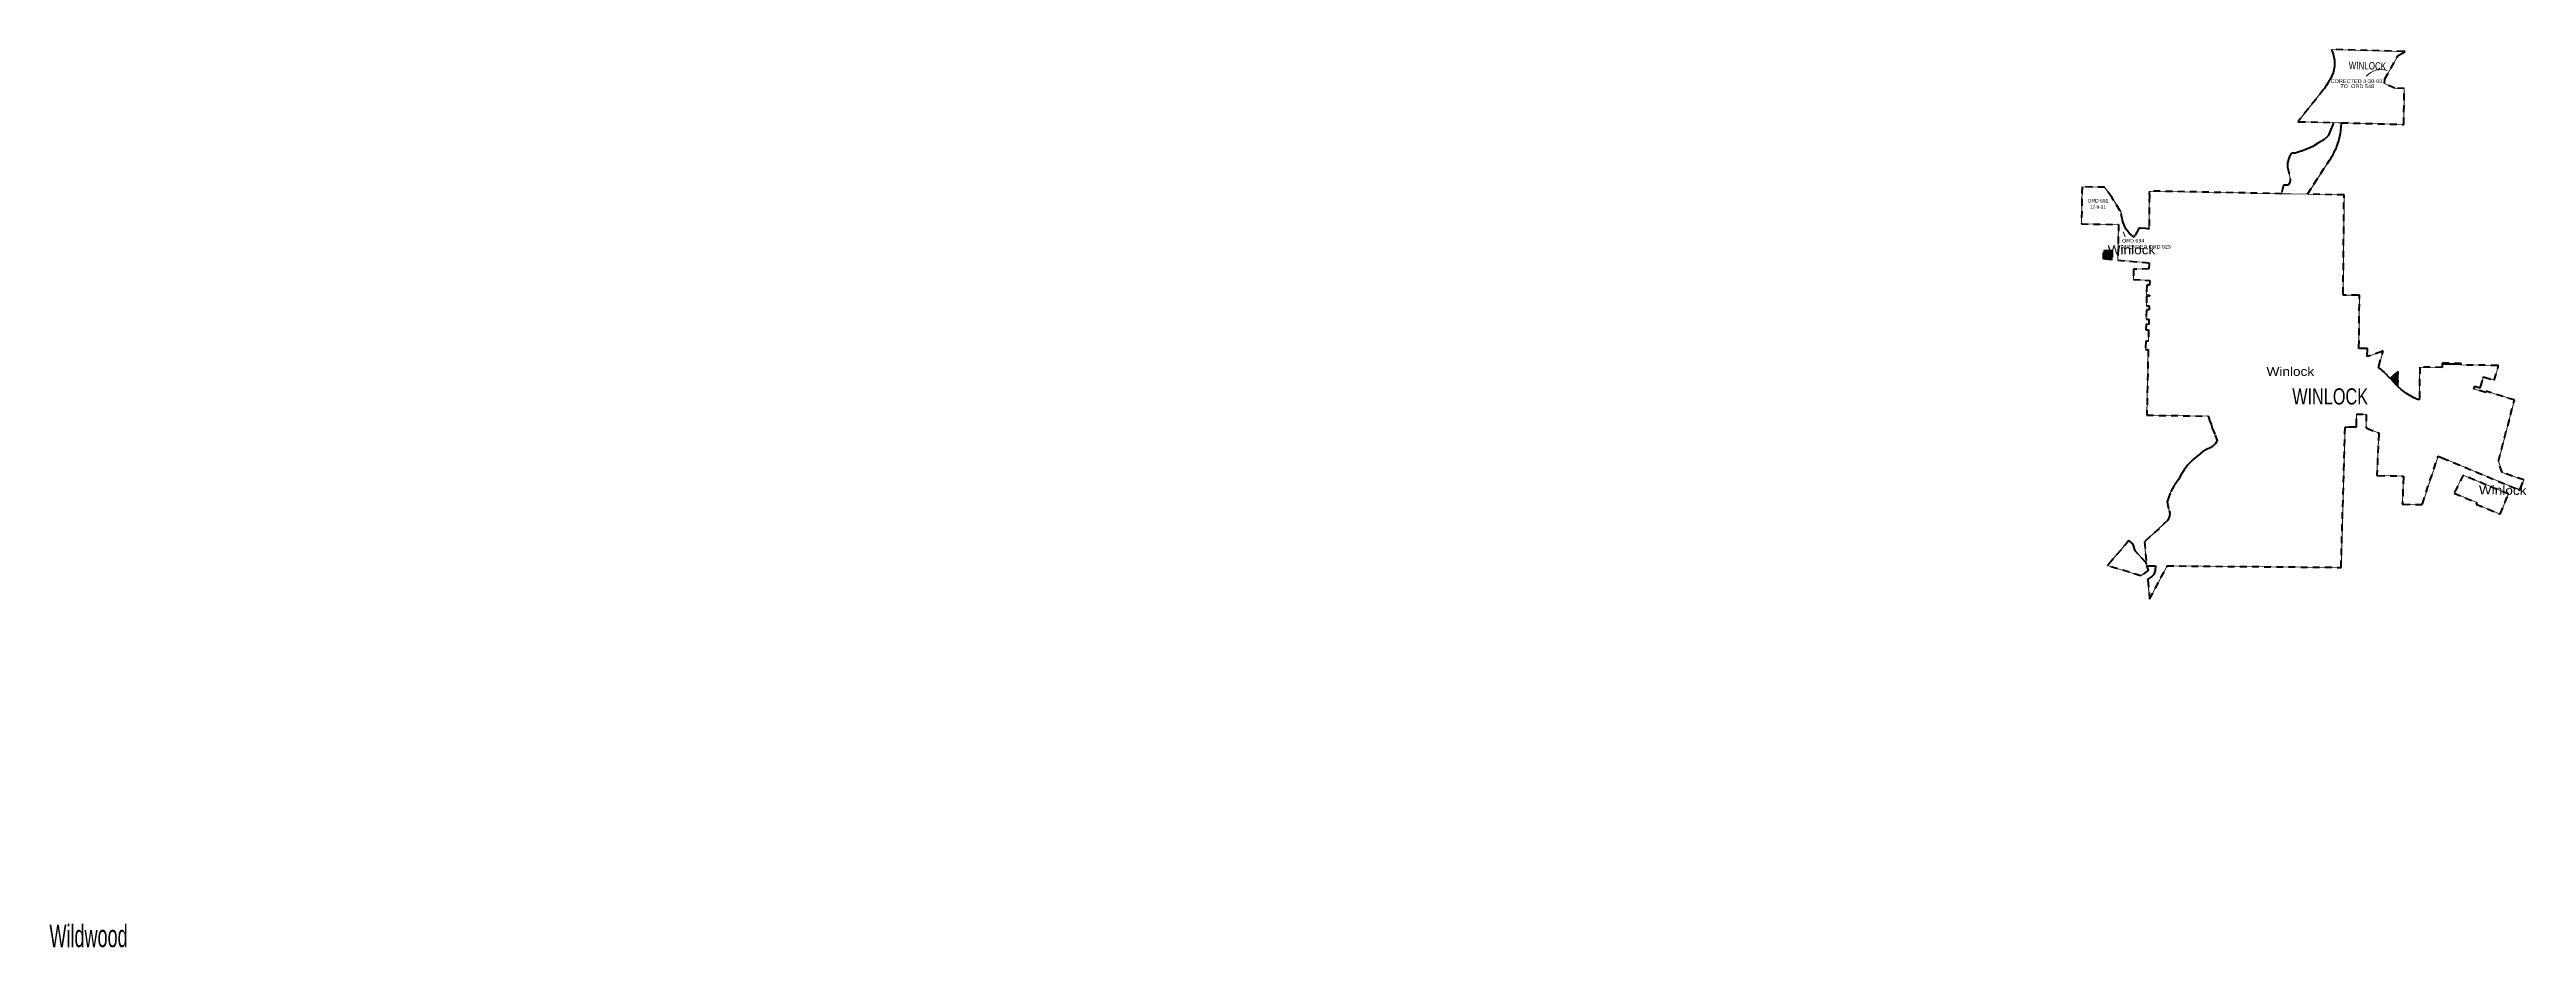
# Model space of a CAD drawing. Header units: feet. Extents: x -903180 to 1023491, y -707744 to 564635.
# Drawn here: x -528757 to -484679, y -374527 to -358535 of the extents above; entities that cross this region are included whole.
import ezdxf

# ---------------------------------------------------------------- set-up
doc = ezdxf.new("R2010")
doc.units = ezdxf.units.FT
doc.header["$LTSCALE"] = 80
doc.linetypes.add('SHORT_DASHED', pattern=[2.7, 1.5, -1.2])
for name, color, linetype, lineweight in [('1', 7, 'Continuous', 13), ('13', 7, 'SHORT_DASHED', 40), ('58', 7, 'Continuous', 13)]:
    doc.layers.add(name, color=color, linetype=linetype, lineweight=lineweight)
for name, color, linetype in [('14', 7, 'Continuous'), ('16', 7, 'Continuous'), ('36', 7, 'Continuous')]:
    doc.layers.add(name, color=color, linetype=linetype)

msp = doc.modelspace()

# ---------------------------------------------------------------- texts
at = {"layer": '1'}
for s, height, width, p in [('CORECTED 3-30-93', 64, 1.15, (-488164.9, -359130.79)), ('TO  ORD 548', 64, 1.15, (-487990.17, -359222.19)), ('12-9-91', 59.9, 1.05, (-492451.08, -361370.68)), ('AMENDED ORD 623', 64, 1.1, (-491897.81, -362079.87)), ('ORD 634', 64, 1.1, (-491873.86, -361972.05))]:
    msp.add_text(s, height=height, dxfattribs=dict(at, width=width)).set_placement(p)
msp.add_text('ORD 691', height=64, dxfattribs=at).set_placement((-492489.4, -361260.47))
at = {"layer": '14', "width": 0.8}
msp.add_text('WINLOCK', height=133.4, rotation=358.517, dxfattribs=at).set_placement((-487843.99, -358881.53))
at = {"layer": '14', "width": 0.75}
msp.add_text('WINLOCK', height=288, dxfattribs=at).set_placement((-488846.6, -364857))
at = {"layer": '16', "width": 0.6}
msp.add_text('Wildwood', height=400, dxfattribs=at).set_placement((-528758.47, -374521.12))
at = {"layer": '36', "width": 1.15}
for p in [(-492131.43, -362181.54), (-489304.83, -364347.37)]:
    msp.add_text('Winlock', height=157.5, dxfattribs=at).set_placement(p)
msp.add_text('Winlock', height=157.5, rotation=359, dxfattribs=at).set_placement((-485527.15, -366454.75))

# ---------------------------------------------------------------- hatches: boundary and pattern name
at = {"layer": '58'}
for points in [[(-492052.85, -362113.45), (-492054.29, -362282.04), (-492204.18, -362269.27), (-492202.85, -362112.52)], [(-486995.92, -364512.8), (-487099.03, -364398.79), (-487110.74, -364385.94), (-486960.94, -364271.43), (-486966.08, -364538.35)], [(-486176.83, -364146.49), (-486177.38, -364119.41), (-485839.35, -364126.25), (-485838.82, -364152.16)]]:
    msp.add_hatch(color=256, dxfattribs=at).paths.add_polyline_path(points)

# ---------------------------------------------------------------- linework, layer by layer
at = {"layer": '1'}
msp.add_line((-491821.16, -361869.03), (-491857.09, -361780.38), dxfattribs=at)
msp.add_arc((-487258.88, -359264.81), 372.82, 74.07784, 136.31843, dxfattribs=at)
at = {"layer": '13'}
for p, q in [((-491396.71, -361732.72), (-491419.25, -361728.89)), ((-487659.99, -363858.53), (-487659.8, -363838.53))]:
    msp.add_line(p, q, dxfattribs=at)
for points in [[(-487659.8, -363838.53), (-487651.44, -362932.64), (-487651.22, -362908.49), (-487671.26, -362908.56), (-487930.15, -362909.41), (-487941.25, -362909.45), (-487941.07, -362889.48), (-487925.77, -361177.6), (-487925.2, -361125.26), (-488578.41, -361112.19), (-488185.57, -360507.61), (-488167.94, -360481.89), (-488155.67, -360463.22), (-488140.41, -360438.81), (-488121.45, -360406.31), (-488107.28, -360380.53), (-488098.48, -360363.6), (-488087.47, -360341.39), (-488076.26, -360317.14), (-488067.73, -360298.02), (-488057.14, -360272.65), (-488052.11, -360259.96), (-488048.41, -360250.39), (-488046.73, -360245.9), (-488033.42, -360208.67), (-488019.29, -360164.01), (-488009.15, -360126), (-488006.22, -360113.98), (-488005.02, -360109.07), (-487993.96, -360057.48), (-487989.63, -360032.63), (-487984.13, -359995.77), (-487982.65, -359984.32), (-487981.37, -359973.87), (-487972.44, -359839.99), (-486863.49, -359868.69), (-486852.66, -359229.61), (-487024.29, -359225.09), (-487203.46, -359140.34), (-487201.47, -359057.41), (-486959.38, -358641.59), (-486866.61, -358585.66), (-486840.16, -358569.71), (-486866.61, -358569.01), (-488149.41, -358535.22), (-488147.4, -358541.14), (-488138.48, -358567.39), (-488133.25, -358581.14), (-488120.58, -358614.41), (-488105.98, -358669.51), (-488097.22, -358725.83), (-488094.39, -358782.76), (-488097.53, -358839.67), (-488106.6, -358895.94), (-488121.51, -358950.96), (-488142.08, -359004.12), (-488168.1, -359054.83), (-488180.37, -359074.02), (-488190.37, -359089.66), (-488203.8, -359114.02), (-488241.38, -359182.17), (-488258.65, -359208.4), (-488268.54, -359223.43), (-488288.43, -359248.4), (-488721.45, -359792.04), (-488729.3, -359799.89), (-488749.27, -359819.87), (-488728.55, -359820.41), (-488112.34, -359836.36), (-488131.29, -359890), (-488162.13, -359959.96), (-488213.53, -360075.88), (-488284.43, -360141.36), (-488377.29, -360196.54), (-488478.27, -360261.68), (-488572.98, -360302.78), (-488689.79, -360347.65), (-488792.41, -360378.61), (-488854.61, -360381.92), (-488893.37, -360441.74), (-488916.01, -360495.72), (-488928.66, -360551.82), (-488931.51, -360630.13), (-488883.6, -360835.57), (-488890.4, -360907.8), (-488916.93, -360949.68), (-488995.16, -360950.8), (-489005.43, -360951.45), (-489037.04, -361103.01), (-491387.87, -361055.97), (-491390.5, -361091.05), (-491392, -361111.05), (-491389.63, -361131.05), (-491396.47, -361712.29), (-491396.71, -361732.72)], [(-491419.25, -361728.89), (-491457.79, -361722.34), (-491553.66, -361716.76), (-491573.75, -361715.58), (-491584.83, -361735.59), (-491651.38, -361855.74), (-491662.54, -361875.89), (-491682.46, -361861.51), (-491706.87, -361843.28), (-491742.58, -361810.25), (-491774.65, -361773.68), (-491802.71, -361733.95), (-491826.47, -361691.51), (-491845.67, -361646.82), (-491854.66, -361617.85), (-491860.24, -361599.89), (-491865.03, -361577.85), (-491899.1, -361421.24), (-491912.63, -361402.71), (-492057.55, -361164.77), (-492187.95, -360987.55), (-492586.26, -360981.14), (-492598.48, -361641.03), (-491938.57, -361651.64), (-491950.35, -362288.32), (-491391.87, -362334.99), (-491399.2, -362443.31), (-491672.37, -362448.66), (-491672.8, -362629.53), (-491384.17, -362648.68), (-491385.9, -362730.25), (-491435.63, -362729.24), (-491438.87, -362909.21), (-491389.72, -362910.2), (-491390.15, -362930.2), (-491439.23, -362929.2), (-491442.29, -363099.19), (-491393.75, -363100.17), (-491395.24, -363170.15), (-491443.55, -363169.17), (-491446.61, -363339.15), (-491398.84, -363340.11), (-491400.74, -363430.09), (-491448.24, -363429.13), (-491450.04, -363529.11), (-491402.87, -363530.06), (-491407.11, -363730.01), (-491453.64, -363729.07), (-491456.34, -363879.05), (-491410.29, -363879.98), (-491435.02, -365047.2), (-490335.24, -365064.17), (-490319.11, -365142.95), (-490288.58, -365208.01), (-490272.2, -365276.75), (-490219.13, -365404.68), (-490183.42, -365504.04), (-490212.69, -365551.55), (-490264.14, -365602.54), (-490309.02, -365631.59), (-490375.87, -365656.08), (-490437.05, -365694.77), (-490482.08, -365729.84), (-490545.66, -365784.56), (-490611.25, -365839.22), (-490703.86, -365931.41), (-490770.24, -366018.21), (-490826.58, -366105.26), (-490870.84, -366190.6), (-490947.84, -366301.26), (-491019.36, -366434.16), (-491047.52, -366517.88), (-491071.41, -366591.66), (-491039.14, -366749.22), (-491028.19, -366793.71), (-491031.53, -366847.89), (-491059.29, -366915.54), (-491474.3, -367301.29), (-491438.77, -367708.35), (-491449.14, -367674.91), (-491640.51, -367462.37), (-491676.47, -367344.74), (-491753.66, -367279.97), (-492110.91, -367697.52)], [(-491414.39, -367987.69), (-491384.99, -368324.49), (-491073.11, -367730.37), (-487977.95, -367757.79), (-487906.62, -365259.43), (-487828.86, -365255.12), (-487808.86, -365252.24), (-487788.86, -365252.55), (-487722.85, -365253.58), (-487702.85, -365253.89), (-487702.85, -365234), (-487702.85, -365030.64), (-487533.78, -365032.5), (-487529.79, -365251.24), (-487529.36, -365274.78), (-487518.3, -365279.16), (-487327.24, -365354.83), (-487307.33, -365362.72), (-487308.13, -365380.61), (-487340.25, -366103.29), (-487341.14, -366123.3), (-487321.93, -366123.65), (-486900.97, -366131.28), (-486866.05, -366131.91), (-486866.92, -366151.64), (-486887.02, -366603.7), (-486888.31, -366632.59), (-486867.91, -366632.95), (-486556.3, -366638.61), (-486533.86, -366639.01), (-486529.78, -366626.5), (-486252.53, -365776.04), (-486177.19, -365805.56), (-484819.45, -366371.66), (-484799.65, -366379.92), (-484790.96, -366359.44), (-484723.47, -366200.44), (-485113.73, -366068.26), (-485179.62, -365866), (-484961.08, -365042.86), (-484893.2, -364776.68), (-485396.86, -364622.32), (-485402.72, -364641.44), (-485596.44, -364582.07), (-485614.61, -364576.5), (-485610.31, -364562.46), (-485605.98, -364548.32), (-485599.96, -364528.69), (-485581.16, -364534.45), (-485525.56, -364551.49), (-485504.35, -364557.99), (-485499.43, -364541.95), (-485451.17, -364384.5), (-485445.74, -364366.77), (-485425.04, -364373.11), (-485254.52, -364425.38), (-485181.23, -364186.26), (-485174.2, -364163.31), (-485195.1, -364162.96), (-485838.82, -364152.16), (-485839.35, -364126.25), (-486177.38, -364119.41), (-486176.83, -364146.49), (-486177.54, -364196.48), (-486577.5, -364189.77), (-486585.53, -364752.11), (-486585.86, -364775.44), (-486615.71, -364765.34), (-486643.95, -364753.9), (-486663.46, -364745.99), (-486683.95, -364735.97), (-486713.38, -364721.58), (-486814.69, -364662), (-486909.21, -364592.15), (-486966.08, -364538.35), (-486960.94, -364271.43), (-487110.74, -364385.94), (-487208.33, -364288.41), (-487225.04, -364271.53), (-487248.13, -364249.2), (-487270.36, -364228.41), (-487292.06, -364212.01), (-487311.96, -364196.97), (-487306.5, -364177.32), (-487236.43, -363925.07), (-487230.54, -363903.86), (-487253.92, -363912.21), (-487491.34, -363997.01), (-487511.33, -364004.15), (-487511.16, -363984.87), (-487510.19, -363880.91), (-487509.98, -363858.03), (-487530.01, -363858.09), (-487640.76, -363858.46), (-487659.99, -363858.53)], [(-491406.69, -367805.55), (-491542.91, -367908.19), (-492135.5, -367726.26), (-492110.91, -367697.52)], [(-491406.69, -367805.55), (-491437.02, -367728.36), (-491419.54, -367728.45), (-491299.43, -367729.04), (-491279.59, -367729.14), (-491281.35, -367747.45), (-491285.6, -367791.67), (-491287.42, -367810.66), (-491291.68, -367831.67), (-491296.33, -367847.22), (-491303.78, -367865.09), (-491313.05, -367882.07), (-491324.05, -367898), (-491325.35, -367899.51), (-491344.86, -367921), (-491363.51, -367933.07), (-491396.97, -367954.74)], [(-491396.97, -367954.74), (-491416.18, -367967.18), (-491414.39, -367987.69)]]:
    msp.add_lwpolyline(points, dxfattribs=at)
for points in [[(-492139.13, -362112.92), (-492052.85, -362113.45), (-492054.29, -362282.04), (-492204.18, -362269.27), (-492202.85, -362112.52)], [(-485001.68, -366450.83), (-485803.18, -366118.41), (-485966.56, -366434.96), (-485560.63, -366603.46), (-485571.35, -366631.98), (-485147.45, -366810.4)]]:
    msp.add_lwpolyline(points, close=True, dxfattribs=at)
at = {"layer": '58'}
for points in [[(-488749.27, -359819.87), (-488729.3, -359799.89), (-488721.45, -359792.04), (-488288.43, -359248.4), (-488268.54, -359223.43), (-488258.65, -359208.4), (-488241.38, -359182.17), (-488203.8, -359114.02), (-488190.37, -359089.66), (-488180.37, -359074.02), (-488168.1, -359054.83), (-488142.08, -359004.12), (-488121.51, -358950.96), (-488106.6, -358895.94), (-488097.53, -358839.67), (-488094.39, -358782.76), (-488097.22, -358725.83), (-488105.98, -358669.51), (-488120.58, -358614.41), (-488133.25, -358581.14), (-488138.48, -358567.39), (-488147.4, -358541.14), (-488149.41, -358535.22), (-486866.61, -358569.01), (-486840.16, -358569.71), (-486866.61, -358585.66), (-486959.38, -358641.59), (-487201.47, -359057.41), (-487203.46, -359140.34), (-487024.29, -359225.09), (-486852.66, -359229.61), (-486863.49, -359868.69), (-488728.55, -359820.41)], [(-487972.44, -359839.99), (-487981.54, -359976.5), (-487989.52, -360038.89), (-488005.55, -360114.5), (-488025.4, -360184.77), (-488044.48, -360242.05), (-488062.8, -360288.64), (-488080.36, -360328.36), (-488091.81, -360350.51), (-488127.68, -360418.48), (-488183.44, -360504.47), (-488185.57, -360507.61), (-488577.11, -361110.18), (-489037.04, -361103.06), (-489034.56, -361091.15), (-489004.59, -360950.19), (-488986.12, -360950.81), (-488933.43, -360951.94), (-488926.13, -360951.25), (-488920.42, -360950.37), (-488916.05, -360949.47), (-488911.92, -360947.89), (-488908.96, -360946.08), (-488906.09, -360943.56), (-488904.04, -360941.26), (-488904.04, -360941.26), (-488901.15, -360937.12), (-488898.43, -360932.01), (-488891.11, -360910.39), (-488883.29, -360876.64), (-488881.68, -360861.92), (-488882.35, -360842.6), (-488886.92, -360820.67), (-488930.24, -360636.5), (-488933.15, -360618.93), (-488933.64, -360610.78), (-488933.48, -360599.52), (-488932.99, -360586.97), (-488931.38, -360571.04), (-488928.97, -360556.55), (-488926.47, -360538.76), (-488923.25, -360521.71), (-488920.04, -360509.32), (-488915.7, -360495.32), (-488910.36, -360479.98), (-488902.37, -360461.18), (-488879.77, -360412.35), (-488875.43, -360404.63), (-488868.03, -360394.33), (-488861.11, -360387.25), (-488854.62, -360381.93), (-488845.68, -360377.76), (-488840.85, -360376.79), (-488833.29, -360376.31), (-488825.84, -360377.16), (-488808.05, -360379.85), (-488796.85, -360379.52), (-488787.7, -360377.29), (-488694.66, -360349.43), (-488660.45, -360336.69), (-488527.74, -360284.78), (-488497.21, -360271.11), (-488466.28, -360254.89), (-488437.48, -360236.72), (-488387.38, -360202.96), (-488286.44, -360142.6), (-488258.88, -360124.8), (-488243.29, -360112.94), (-488232, -360102.44), (-488221.89, -360090.35), (-488216.52, -360081.86), (-488210.97, -360070.18), (-488203.81, -360054.17), (-488155.93, -359946.35), (-488112.32, -359836.31)], [(-492052.85, -362113.45), (-492054.29, -362282.04), (-492204.18, -362269.27), (-492202.85, -362112.52)], [(-486995.92, -364512.8), (-487099.03, -364398.79), (-487110.74, -364385.94), (-486960.94, -364271.43), (-486966.08, -364538.35)], [(-486176.83, -364146.49), (-486177.38, -364119.41), (-485839.35, -364126.25), (-485838.82, -364152.16)], [(-485571.35, -366631.98), (-485560.63, -366603.46), (-485966.56, -366434.96), (-485803.18, -366118.41), (-485001.68, -366450.83), (-485147.45, -366810.4)], [(-491438.77, -367708.35), (-491449.14, -367674.91), (-491640.51, -367462.37), (-491676.47, -367344.74), (-491753.66, -367279.97), (-492135.5, -367726.26), (-491542.91, -367908.19), (-491406.69, -367805.55), (-491437.02, -367728.36)]]:
    msp.add_lwpolyline(points, close=True, dxfattribs=at)
for points in [[(-491390.5, -361091.05), (-491392, -361111.05), (-491389.63, -361131.05), (-491396.47, -361712.29), (-491396.71, -361732.72), (-491419.25, -361728.89), (-491457.79, -361722.34), (-491553.66, -361716.76), (-491573.75, -361715.58), (-491584.83, -361735.59), (-491651.38, -361855.74), (-491662.54, -361875.89), (-491682.46, -361861.51), (-491706.87, -361843.28), (-491742.58, -361810.25), (-491774.65, -361773.68), (-491802.71, -361733.95), (-491826.47, -361691.51), (-491845.67, -361646.82), (-491854.66, -361617.85), (-491860.24, -361599.89), (-491865.03, -361577.85), (-491899.1, -361421.24), (-491912.63, -361402.71), (-492057.55, -361164.77), (-492187.95, -360987.55), (-492586.26, -360981.14), (-492598.48, -361641.03), (-491938.57, -361651.64), (-491950.35, -362288.32), (-491391.87, -362334.99), (-491399.2, -362443.31), (-491672.37, -362448.66), (-491672.8, -362629.53), (-491384.17, -362648.68), (-491385.9, -362730.25), (-491435.63, -362729.24), (-491438.87, -362909.21), (-491389.72, -362910.2), (-491390.15, -362930.2), (-491439.23, -362929.2), (-491442.29, -363099.19), (-491393.75, -363100.17), (-491395.24, -363170.15), (-491443.55, -363169.17), (-491446.61, -363339.15), (-491398.84, -363340.11), (-491400.74, -363430.09), (-491448.24, -363429.13), (-491450.04, -363529.11), (-491402.87, -363530.06), (-491407.11, -363730.01), (-491453.64, -363729.07), (-491456.34, -363879.05), (-491410.29, -363879.98), (-491435.02, -365047.2), (-490335.24, -365064.17), (-490319.11, -365142.95), (-490288.58, -365208.01), (-490272.2, -365276.75), (-490219.13, -365404.68), (-490183.42, -365504.04), (-490212.69, -365551.55), (-490264.14, -365602.54), (-490309.02, -365631.59), (-490375.87, -365656.08), (-490437.05, -365694.77), (-490482.08, -365729.84), (-490545.66, -365784.56), (-490611.25, -365839.22), (-490703.86, -365931.41), (-490770.24, -366018.21), (-490826.58, -366105.26), (-490870.84, -366190.6), (-490947.84, -366301.26), (-491019.36, -366434.16), (-491047.52, -366517.88), (-491071.41, -366591.66), (-491039.14, -366749.22), (-491028.19, -366793.71), (-491031.53, -366847.89), (-491059.29, -366915.54), (-491474.3, -367301.29), (-491438.77, -367708.35), (-491437.02, -367728.36), (-491419.54, -367728.45), (-491299.43, -367729.04), (-491279.59, -367729.14), (-491281.35, -367747.45), (-491285.6, -367791.67), (-491287.42, -367810.66), (-491291.68, -367831.67), (-491296.33, -367847.22), (-491303.78, -367865.09), (-491313.05, -367882.07), (-491324.05, -367898), (-491325.35, -367899.51), (-491344.86, -367921), (-491363.51, -367933.07), (-491396.97, -367954.74), (-491416.18, -367967.18)], [(-487977.95, -367757.79), (-487906.62, -365259.43), (-487828.86, -365255.12), (-487808.86, -365252.24), (-487788.86, -365252.55), (-487722.85, -365253.58), (-487702.85, -365253.89), (-487702.85, -365234), (-487702.85, -365030.64), (-487533.78, -365032.5), (-487529.79, -365251.24), (-487529.36, -365274.78), (-487518.3, -365279.16), (-487327.24, -365354.83), (-487307.33, -365362.72), (-487308.13, -365380.61), (-487340.25, -366103.29), (-487341.14, -366123.3), (-487321.93, -366123.65), (-486900.97, -366131.28), (-486866.05, -366131.91), (-486866.92, -366151.64), (-486887.02, -366603.7), (-486888.31, -366632.59), (-486867.91, -366632.95), (-486556.3, -366638.61), (-486533.86, -366639.01), (-486529.78, -366626.5), (-486252.53, -365776.04), (-486177.19, -365805.56), (-484819.45, -366371.66), (-484799.65, -366379.92), (-484790.96, -366359.44), (-484723.47, -366200.44), (-485113.73, -366068.26), (-485179.62, -365866), (-484961.08, -365042.86), (-484893.2, -364776.68), (-485396.86, -364622.32), (-485402.72, -364641.44), (-485596.44, -364582.07), (-485614.61, -364576.5), (-485610.31, -364562.46), (-485605.98, -364548.32), (-485599.96, -364528.69), (-485581.16, -364534.45), (-485525.56, -364551.49), (-485504.35, -364557.99), (-485499.43, -364541.95), (-485451.17, -364384.5), (-485445.74, -364366.77), (-485425.04, -364373.11), (-485254.52, -364425.38), (-485181.23, -364186.26), (-485174.2, -364163.31), (-485195.1, -364162.96), (-486176.83, -364146.49), (-486177.54, -364196.48), (-486577.5, -364189.77), (-486585.53, -364752.11), (-486585.86, -364775.44), (-486615.71, -364765.34), (-486643.95, -364753.9), (-486663.46, -364745.99), (-486683.95, -364735.97), (-486713.38, -364721.58), (-486814.69, -364662), (-486909.21, -364592.15), (-486995.92, -364512.8), (-487061.49, -364438.79), (-487079.06, -364418.96), (-487099.03, -364398.79), (-487208.33, -364288.41), (-487225.04, -364271.53), (-487248.13, -364249.2), (-487270.36, -364228.41), (-487292.06, -364212.01), (-487311.96, -364196.97), (-487306.5, -364177.32), (-487236.43, -363925.07), (-487230.54, -363903.86), (-487253.92, -363912.21), (-487491.34, -363997.01), (-487511.33, -364004.15), (-487511.16, -363984.87), (-487510.19, -363880.91), (-487509.98, -363858.03), (-487530.01, -363858.09), (-487640.76, -363858.46), (-487659.99, -363858.53), (-487659.8, -363838.53), (-487651.44, -362932.64), (-487651.22, -362908.49), (-487671.26, -362908.56), (-487930.15, -362909.41), (-487941.25, -362909.45), (-487941.07, -362889.48), (-487925.77, -361177.6), (-487925.2, -361125.26), (-491387.87, -361055.97), (-491390.5, -361091.05)], [(-491416.18, -367967.18), (-491414.39, -367987.69), (-491384.99, -368324.49), (-491073.11, -367730.37), (-487977.95, -367757.79)]]:
    msp.add_lwpolyline(points, dxfattribs=at)

msp.set_redraw_order([(e.dxf.handle, doc.entitydb.next_handle()) for e in msp.query("TEXT MTEXT ATTDEF DIMENSION ARC_DIMENSION")])  # texts and dimensions are drawn at this point

doc.saveas('drawing.dxf')
